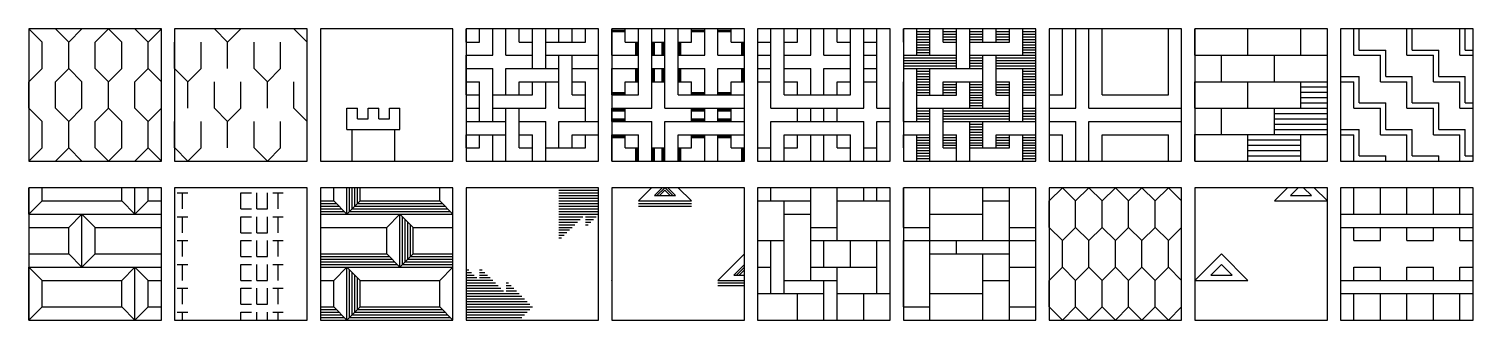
# Model space of a CAD drawing. Extents: x 0 to 176, y 0 to 59.
# Drawn here: x 60.5 to 115, y 48 to 59 of the extents above; entities that cross this region are included whole.
import ezdxf

# ---------------------------------------------------------------- set-up
doc = ezdxf.new("R2010")
doc.units = 0
doc.header["$MEASUREMENT"] = 0
doc.layers.get('0').update_dxf_attribs({"linetype": 'CONTINUOUS'})

msp = doc.modelspace()

# ---------------------------------------------------------------- hatches: boundary and pattern name
h = msp.add_hatch()
h.set_pattern_fill('CS28', color=256, scale=0.1, style=0, pattern_type=2)
h.set_pattern_definition([(90, (105, 36.5), (-0.5, 1.5), [1, -2]), (135, (105.5, 36), (-1.5, -1.5), [0.70711, -1.41421]), (45, (105.5, 36), (-1.5, 1.5), [0.70711, -1.41421]), (45, (105, 37.5), (-1.5, 1.5), [0.70711, -1.41421]), (135, (106, 37.5), (-1.5, -1.5), [0.70711, -1.41421])])
h.paths.add_polyline_path([(65.5, 59), (60.5, 59), (60.5, 54), (65.5, 54)])
h = msp.add_hatch()
h.set_pattern_fill('CS29', color=256, scale=0.1, style=0, pattern_type=2)
h.set_pattern_definition([(90, (105, 36.5), (-0.5, 1.5), [1, -2]), (135, (105.5, 36), (-1.5, -1.5), [0.70711, -1.41421]), (45, (105.5, 36), (-1.5, 1.5), [0.70711, -1.41421])])
h.paths.add_polyline_path([(71, 59), (66, 59), (66, 54), (71, 54)])
h = msp.add_hatch()
h.set_pattern_fill('CS3', color=256, scale=0.1, style=0, pattern_type=2)
h.set_pattern_definition([(90, (104.5, 36), (-4, 4), [1, -7]), (0, (104.5, 36), (4, 4), [2, -6]), (90, (106.5, 36), (-4, 4), [1, -7]), (0, (104.5, 37), (4, 4), [2, -6]), (90, (104.7, 37), (-4, 4), [2.2, -5.8]), (90, (106.3, 37), (-4, 4), [2.2, -5.8]), (0, (104.5, 39.2), (4, 4), [2, -6]), (90, (104.5, 39.2), (-4, 4), [0.8, -7.2]), (90, (106.5, 39.2), (-4, 4), [0.8, -7.2]), (0, (104.5, 40), (4, 4), [0.4, -0.4, 0.4, -0.4, 0.4, -6]), (0, (104.9, 39.6), (4, 4), [0.4, -0.4, 0.4, -6.8]), (90, (104.9, 39.6), (-4, 4), [0.4, -7.6]), (90, (105.3, 39.6), (-4, 4), [0.4, -7.6]), (90, (105.7, 39.6), (-4, 4), [0.4, -7.6]), (90, (106.1, 39.6), (-4, 4), [0.4, -7.6])])
h.paths.add_polyline_path([(76.5, 59), (71.5, 59), (71.5, 54), (76.5, 54)])
h = msp.add_hatch()
h.set_pattern_fill('CS30', color=256, scale=0.1, style=0, pattern_type=2)
h.set_pattern_definition([(90, (104.5, 36), (-4, 2e-16), [2, -0.5, 1, -0.5]), (0, (104.5, 36), (0, 4), [1, -0.5, 2, -0.5]), (90, (108, 36), (-4, 2e-16), [1, -0.5, 2, -0.5]), (0, (104.5, 39.5), (0, 4), [2, -0.5, 1, -0.5]), (0, (105, 36.5), (0, 4), [0.5, -0.5, 1.5, -1.5]), (90, (107.5, 36.5), (-4, 2e-16), [0.5, -0.5, 1.5, -1.5]), (0, (105, 39), (0, 4), [1.5, -0.5, 0.5, -1.5]), (90, (105, 36.5), (-4, 2e-16), [1.5, -0.5, 0.5, -1.5]), (0, (107, 37), (0, 4), [1.5, -0.5, 0.5, -1.5]), (0, (106.5, 37.5), (0, 4), [2, -0.5, 1, -0.5]), (90, (107, 38.5), (-4, 2e-16), [1.5, -0.5, 0.5, -1.5]), (90, (106.5, 38), (-4, 2e-16), [2, -0.5, 1, -0.5]), (0, (106.5, 38), (0, 4), [1, -0.5, 2, -0.5]), (0, (107, 38.5), (0, 4), [0.5, -0.5, 1.5, -1.5]), (90, (105.5, 38.5), (-4, 2e-16), [0.5, -0.5, 1.5, -1.5]), (90, (106, 38), (-4, 2e-16), [1, -0.5, 2, -0.5])])
h.paths.add_polyline_path([(82, 59), (77, 59), (77, 54), (82, 54)])
h = msp.add_hatch()
h.set_pattern_fill('CS31', color=256, scale=0.1, style=0, pattern_type=2)
h.set_pattern_definition([(90, (104.5, 36), (-4, 2e-16), [3.5, -0.5]), (0, (104.5, 36), (0, 4), [3.5, -0.5]), (90, (108, 36), (-4, 2e-16), [3.5, -0.5]), (0, (104.5, 39.5), (0, 4), [3.5, -0.5]), (0, (105, 36.5), (0, 4), [2.5, -1.5]), (90, (107.5, 36.5), (-4, 2e-16), [2.5, -1.5]), (0, (105, 39), (0, 4), [2.5, -1.5]), (90, (105, 36.5), (-4, 2e-16), [2.5, -1.5]), (0, (107, 37), (0, 4), [0.5, -0.5, 0.5, -0.5, 0.5, -1.5]), (0, (106.5, 37.5), (0, 4), [1, -0.5, 0.5, -0.5, 1, -0.5]), (90, (107, 38.5), (-4, 2e-16), [0.5, -0.5, 0.5, -0.5, 0.5, -1.5]), (90, (106.5, 38), (-4, 2e-16), [1, -0.5, 0.5, -0.5, 1, -0.5]), (0, (106.5, 38), (0, 4), [1, -0.5, 0.5, -0.5, 1, -0.5]), (0, (107, 38.5), (0, 4), [0.5, -0.5, 0.5, -0.5, 0.5, -1.5]), (90, (105.5, 38.5), (-4, 2e-16), [0.5, -0.5, 0.5, -0.5, 0.5, -1.5]), (90, (106, 38), (-4, 2e-16), [1, -0.5, 0.5, -0.5, 1, -0.5]), (0, (105.5, 38.9), (0, 4), [0.5, -0.5, 0.5, -2.5]), (0, (105.5, 38.95), (0, 4), [0.5, -0.5, 0.5, -2.5]), (0, (105.5, 39.55), (0, 4), [0.5, -0.5, 0.5, -2.5]), (0, (105.5, 39.6), (0, 4), [0.5, -0.5, 0.5, -2.5]), (0, (105.5, 39.9), (0, 4), [0.5, -0.5, 0.5, -2.5]), (0, (105.5, 39.95), (0, 4), [0.5, -0.5, 0.5, -2.5]), (0, (105.5, 40.55), (0, 4), [0.5, -0.5, 0.5, -2.5]), (0, (105.5, 40.6), (0, 4), [0.5, -0.5, 0.5, -2.5]), (90, (107.4, 37), (-4, 2e-16), [0.5, -0.5, 0.5, -2.5]), (90, (107.45, 37), (-4, 2e-16), [0.5, -0.5, 0.5, -2.5]), (90, (108.05, 37), (-4, 2e-16), [0.5, -0.5, 0.5, -2.5]), (90, (108.1, 37), (-4, 2e-16), [0.5, -0.5, 0.5, -2.5]), (90, (108.4, 37), (-4, 2e-16), [0.5, -0.5, 0.5, -2.5]), (90, (108.45, 37), (-4, 2e-16), [0.5, -0.5, 0.5, -2.5]), (90, (109.05, 37), (-4, 2e-16), [0.5, -0.5, 0.5, -2.5]), (90, (109.1, 37), (-4, 2e-16), [0.5, -0.5, 0.5, -2.5])])
h.paths.add_polyline_path([(87.5, 59), (82.5, 59), (82.5, 54), (87.5, 54)])
h = msp.add_hatch()
h.set_pattern_fill('CS32', color=256, scale=0.1, style=0, pattern_type=2)
h.set_pattern_definition([(90, (104.5, 36), (-4, 2e-16), [3.5, -0.5]), (0, (104.5, 36), (0, 4), [3.5, -0.5]), (90, (108, 36), (-4, 2e-16), [3.5, -0.5]), (0, (104.5, 39.5), (0, 4), [3.5, -0.5]), (0, (105, 36.5), (0, 4), [2.5, -1.5]), (90, (107.5, 36.5), (-4, 2e-16), [2.5, -1.5]), (0, (105, 39), (0, 4), [2.5, -1.5]), (90, (105, 36.5), (-4, 2e-16), [2.5, -1.5]), (0, (107, 37), (0, 4), [0.5, -0.5, 0.5, -0.5, 0.5, -1.5]), (0, (106.5, 37.5), (0, 4), [1, -0.5, 0.5, -0.5, 1, -0.5]), (90, (107, 38.5), (-4, 2e-16), [0.5, -0.5, 0.5, -0.5, 0.5, -1.5]), (90, (106.5, 38), (-4, 2e-16), [1, -0.5, 0.5, -0.5, 1, -0.5]), (0, (106.5, 38), (0, 4), [1, -0.5, 0.5, -0.5, 1, -0.5]), (0, (107, 38.5), (0, 4), [0.5, -0.5, 0.5, -0.5, 0.5, -1.5]), (90, (105.5, 38.5), (-4, 2e-16), [0.5, -0.5, 0.5, -0.5, 0.5, -1.5]), (90, (106, 38), (-4, 2e-16), [1, -0.5, 0.5, -0.5, 1, -0.5])])
h.paths.add_polyline_path([(93, 59), (88, 59), (88, 54), (93, 54)])
h = msp.add_hatch()
h.set_pattern_fill('CS33', color=256, scale=0.1, style=0, pattern_type=2)
h.set_pattern_definition([(90, (104.5, 36), (-4, 2e-16), [2, -0.5, 1, -0.5]), (0, (104.5, 36), (0, 4), [1, -0.5, 2, -0.5]), (90, (108, 36), (-4, 2e-16), [1, -0.5, 2, -0.5]), (0, (104.5, 39.5), (0, 4), [2, -0.5, 1, -0.5]), (0, (105, 36.5), (0, 4), [0.5, -0.5, 1.5, -1.5]), (90, (107.5, 36.5), (-4, 2e-16), [0.5, -0.5, 1.5, -1.5]), (0, (105, 39), (0, 4), [1.5, -0.5, 0.5, -1.5]), (90, (105, 36.5), (-4, 2e-16), [1.5, -0.5, 0.5, -1.5]), (0, (107, 37), (0, 4), [1.5, -0.5, 0.5, -1.5]), (0, (106.5, 37.5), (0, 4), [2, -0.5, 1, -0.5]), (90, (107, 38.5), (-4, 2e-16), [1.5, -0.5, 0.5, -1.5]), (90, (106.5, 38), (-4, 2e-16), [2, -0.5, 1, -0.5]), (0, (106.5, 38), (0, 4), [1, -0.5, 2, -0.5]), (0, (107, 38.5), (0, 4), [0.5, -0.5, 1.5, -1.5]), (90, (105.5, 38.5), (-4, 2e-16), [0.5, -0.5, 1.5, -1.5]), (90, (106, 38), (-4, 2e-16), [1, -0.5, 2, -0.5]), (0, (105, 36.6), (2, 2), [0.5, -0.5]), (0, (105, 36.7), (2, 2), [0.5, -0.5]), (0, (105, 36.8), (2, 2), [0.5, -0.5]), (0, (105, 36.9), (2, 2), [0.5, -0.5]), (0, (110, 37), (2, 2), [0.5, -3.5]), (0, (110, 37.1), (2, 2), [0.5, -3.5]), (0, (110, 37.2), (2, 2), [0.5, -3.5]), (0, (110, 37.3), (2, 2), [0.5, -3.5]), (0, (110, 37.4), (2, 2), [0.5, -3.5]), (0, (110, 37.5), (2, 2), [0.5, -3.5]), (0, (110, 38), (2, 2), [0.5, -3.5]), (0, (110, 38.1), (2, 2), [0.5, -3.5]), (0, (110, 38.2), (2, 2), [0.5, -3.5]), (0, (110, 38.3), (2, 2), [0.5, -3.5]), (0, (110, 38.4), (2, 2), [0.5, -3.5]), (0, (110, 38.5), (2, 2), [0.5, -3.5]), (0, (108, 37.6), (2, 2), [0.5, -0.5, 2.5, -0.5]), (0, (108, 37.7), (2, 2), [0.5, -0.5, 2.5, -0.5]), (0, (108, 37.8), (2, 2), [0.5, -0.5, 2.5, -0.5]), (0, (108, 37.9), (2, 2), [0.5, -0.5, 2.5, -0.5])])
h.paths.add_polyline_path([(98.5, 59), (93.5, 59), (93.5, 54), (98.5, 54)])
h = msp.add_hatch()
h.set_pattern_fill('CS34', color=256, scale=0.1, style=0, pattern_type=2)
h.set_pattern_definition([(90, (104.5, 36), (-4, 2e-16), [3.5, -0.5]), (0, (104.5, 36), (0, 4), [3.5, -0.5]), (90, (108, 36), (-4, 2e-16), [3.5, -0.5]), (0, (104.5, 39.5), (0, 4), [3.5, -0.5]), (0, (105, 36.5), (0, 4), [2.5, -1.5]), (90, (107.5, 36.5), (-4, 2e-16), [2.5, -1.5]), (0, (105, 39), (0, 4), [2.5, -1.5]), (90, (105, 36.5), (-4, 2e-16), [2.5, -1.5])])
h.paths.add_polyline_path([(104, 59), (99, 59), (99, 54), (104, 54)])
h = msp.add_hatch()
h.set_pattern_fill('CS35', color=256, scale=0.1, style=0, pattern_type=2)
h.set_pattern_definition([(0, (104.5, 36), (0, 1), []), (90, (104.5, 36), (-1, 1), [1, -1]), (0, (108.5, 36.2), (0, 8), [2, -6]), (0, (108.5, 36.4), (0, 8), [2, -6]), (0, (108.5, 36.6), (0, 8), [2, -6]), (0, (108.5, 36.8), (0, 8), [2, -6]), (0, (107.5, 37.2), (0, 8), [4, -4]), (0, (107.5, 37.4), (0, 8), [4, -4]), (0, (107.5, 37.6), (0, 8), [4, -4]), (0, (107.5, 37.8), (0, 8), [4, -4]), (0, (106.5, 38.2), (0, 8), [2, -2]), (0, (106.5, 38.4), (0, 8), [2, -2]), (0, (106.5, 38.6), (0, 8), [2, -2]), (0, (106.5, 38.8), (0, 8), [2, -2]), (0, (107.5, 39.2), (0, 8), [4, -4]), (0, (107.5, 39.4), (0, 8), [4, -4]), (0, (107.5, 39.6), (0, 8), [4, -4]), (0, (107.5, 39.8), (0, 8), [4, -4]), (0, (108.5, 40.2), (0, 8), [2, -6]), (0, (108.5, 40.4), (0, 8), [2, -6]), (0, (108.5, 40.6), (0, 8), [2, -6]), (0, (108.5, 40.8), (0, 8), [2, -6])])
h.paths.add_polyline_path([(109.5, 59), (104.5, 59), (104.5, 54), (109.5, 54)])
h = msp.add_hatch()
h.set_pattern_fill('CS36', color=256, scale=0.1, style=0, pattern_type=2)
h.set_pattern_definition([(90, (104.5, 36), (-1, 1), [1, -1]), (0, (104.5, 36), (1, 1), [1, -1]), (0, (104.7, 36.2), (1, 1), [1, -1]), (90, (104.7, 36.2), (-1, 1), [1, -1])])
h.paths.add_polyline_path([(115, 59), (110, 59), (110, 54), (115, 54)])
h = msp.add_hatch()
h.set_pattern_fill('CS19', color=256, scale=0.1, style=0, pattern_type=2)
h.set_pattern_definition([(0, (104.5, 36), (0, 2), []), (90, (104.5, 36), (-2, 2), [2, -2]), (45, (104.5, 36), (0, 4), [0.7071, -2.12132]), (135, (108.5, 36), (-4, 0), [0.7071, -2.12132]), (45, (108, 37.5), (0, 4), [0.7071, -2.12132]), (135, (105, 37.5), (-4, 0), [0.7071, -2.12132]), (0, (105, 36.5), (2, 2), [3, -1]), (0, (105, 37.5), (2, 2), [3, -1]), (90, (105, 36.5), (-2, 2), [1, -3]), (90, (108, 36.5), (-2, 2), [1, -3])])
h.paths.add_polyline_path([(65.5, 53), (60.5, 53), (60.5, 48), (65.5, 48)])
h = msp.add_hatch()
h.set_pattern_fill('CS2', color=256, scale=0.1, style=0, pattern_type=2)
h.set_pattern_definition([(90, (104.5, 36), (-3.6, 2e-16), [0.6, -0.3]), (0, (104.5, 36), (0, 0.9), [0.4, -0.2, 0.4, -2.6]), (0, (104.5, 36.6), (0, 0.9), [0.4, -0.8, 0.4, -2]), (90, (105.1, 36), (-3.6, 2e-16), [0.6, -0.3]), (90, (105.5, 36), (-3.6, 2e-16), [0.6, -0.3]), (90, (105.9, 36), (-3.6, 2e-16), [0.6, -0.3])])
h.paths.add_polyline_path([(71, 53), (66, 53), (66, 48), (71, 48)])
h = msp.add_hatch()
h.set_pattern_fill('CS20', color=256, scale=0.1, style=0, pattern_type=2)
h.set_pattern_definition([(0, (104.5, 36), (0, 2), []), (90, (104.5, 36), (-2, 2), [2, -2]), (45, (104.5, 36), (0, 4), [0.7071, -2.12132]), (135, (108.5, 36), (-4, 0), [0.7071, -2.12132]), (45, (108, 37.5), (0, 4), [0.7071, -2.12132]), (135, (105, 37.5), (-4, 0), [0.7071, -2.12132]), (0, (105, 36.5), (2, 2), [3, -1]), (0, (105, 37.5), (2, 2), [3, -1]), (90, (105, 36.5), (-2, 2), [1, -3]), (90, (108, 36.5), (-2, 2), [1, -3]), (0, (104.6, 36.1), (2, 2), [3.8, -0.2]), (0, (104.7, 36.2), (2, 2), [3.6, -0.4]), (0, (104.8, 36.3), (2, 2), [3.4, -0.6]), (0, (104.9, 36.4), (2, 2), [3.2, -0.8]), (90, (104.6, 36.1), (-2, 2), [1.8, -2.2]), (90, (104.7, 36.2), (-2, 2), [1.6, -2.4]), (90, (104.8, 36.3), (-2, 2), [1.4, -2.6]), (90, (104.9, 36.4), (-2, 2), [1.2, -2.8])])
h.paths.add_polyline_path([(76.5, 53), (71.5, 53), (71.5, 48), (76.5, 48)])
h = msp.add_hatch()
h.set_pattern_fill('CS21', color=256, scale=0.1, style=0, pattern_type=2)
h.set_pattern_definition([(0, (105.5, 36.1), (5, 5), [0.1, -9.9]), (0, (105.5, 36.2), (5, 5), [0.2, -9.8]), (0, (105.5, 36.3), (5, 5), [0.3, -9.7]), (0, (105.5, 36.4), (5, 5), [0.4, -9.6]), (0, (105.5, 36.5), (5, 5), [0.5, -9.5]), (0, (105.5, 36.6), (5, 5), [0.6, -0.4, 0.1, -8.9]), (0, (105.5, 36.7), (5, 5), [0.7, -0.3, 0.2, -8.8]), (0, (105.5, 36.8), (5, 5), [0.8, -0.2, 0.3, -8.7]), (0, (105.5, 36.9), (5, 5), [0.9, -0.1, 0.4, -8.6]), (0, (105.5, 37), (5, 5), [1.5, -8.5]), (0, (105.5, 37.1), (5, 5), [1.6, -0.4, 0.1, -7.9]), (0, (105.5, 37.2), (5, 5), [1.7, -0.3, 0.2, -7.8]), (0, (105.5, 37.3), (5, 5), [1.8, -0.2, 0.3, -7.7]), (0, (105.5, 37.4), (5, 5), [1.9, -0.1, 0.4, -7.6]), (0, (105.5, 37.5), (5, 5), [2.5, -7.5]), (0, (105.5, 37.6), (5, 5), [2.6, -0.4, 0.1, -6.9]), (0, (105.5, 37.7), (5, 5), [2.7, -0.3, 0.2, -6.8]), (0, (105.5, 37.8), (5, 5), [2.8, -0.2, 0.3, -6.7]), (0, (105.5, 37.9), (5, 5), [2.9, -0.1, 0.4, -6.6]), (0, (105.5, 38), (5, 5), [3.5, -6.5]), (0, (105.5, 38.1), (5, 5), [3.6, -6.4]), (0, (105.5, 38.2), (5, 5), [3.7, -6.3]), (0, (104.5, 38.3), (5, 5), [4.8, -5.2]), (0, (104.5, 38.4), (5, 5), [4.9, -5.1]), (0, (104.5, 38.5), (5, 5), [5, -5]), (0, (104.5, 38.6), (5, 5), [4.9, -5.1]), (0, (104.5, 38.7), (5, 5), [4.8, -5.2]), (0, (105.5, 38.8), (5, 5), [3.7, -6.3]), (0, (105.5, 38.9), (5, 5), [3.6, -6.4]), (0, (105.5, 39), (5, 5), [3.5, -6.5]), (0, (105.5, 39.1), (5, 5), [2.9, -0.1, 0.4, -6.6]), (0, (105.5, 39.2), (5, 5), [2.8, -0.2, 0.3, -6.7]), (0, (105.5, 39.3), (5, 5), [2.7, -0.3, 0.2, -6.8]), (0, (105.5, 39.4), (5, 5), [2.6, -0.4, 0.1, -6.9]), (0, (105.5, 39.5), (5, 5), [2.5, -7.5]), (0, (105.5, 39.6), (5, 5), [1.9, -0.1, 0.4, -7.6]), (0, (105.5, 39.7), (5, 5), [1.8, -0.2, 0.3, -7.7]), (0, (105.5, 39.8), (5, 5), [1.7, -0.3, 0.2, -7.8]), (0, (105.5, 39.9), (5, 5), [1.6, -0.4, 0.1, -7.9]), (0, (105.5, 40), (5, 5), [1.5, -8.5]), (0, (105.5, 40.1), (5, 5), [0.9, -0.1, 0.4, -8.6]), (0, (105.5, 40.2), (5, 5), [0.8, -0.2, 0.3, -8.7]), (0, (105.5, 40.3), (5, 5), [0.7, -0.3, 0.2, -8.8]), (0, (105.5, 40.4), (5, 5), [0.6, -0.4, 0.1, -8.9]), (0, (105.5, 40.5), (5, 5), [0.5, -9.5]), (0, (105.5, 40.6), (5, 5), [0.4, -9.6]), (0, (105.5, 40.7), (5, 5), [0.3, -9.7]), (0, (105.5, 40.8), (5, 5), [0.2, -9.8]), (0, (105.5, 40.9), (5, 5), [0.1, -9.9])])
h.paths.add_polyline_path([(82, 53), (77, 53), (77, 48), (82, 48)])
h = msp.add_hatch()
h.set_pattern_fill('CS22', color=256, scale=0.1, style=0, pattern_type=2)
h.set_pattern_definition([(0, (104.5, 37.5), (3, 3), [2, -4]), (45, (104.5, 37.5), (-3, 3), [1.4142, -2.8284]), (135, (106.5, 37.5), (-3, -3), [1.4142, -2.8284]), (45, (105.1, 37.7), (-3, 3), [0.5657, -3.67696]), (135, (105.9, 37.7), (-3, -3), [0.5657, -3.67696]), (0, (105.1, 37.7), (3, 3), [0.8, -5.2]), (45, (105.2, 37.7), (-3, 3), [0.42426, -3.8184]), (45, (105.3, 37.7), (-3, 3), [0.28284, -3.9598]), (135, (105.8, 37.7), (-3, -3), [0.42426, -3.8184]), (135, (105.7, 37.7), (-3, -3), [0.28284, -3.9598]), (0, (104.5, 37.4), (3, 3), [2, -4]), (0, (104.5, 37.3), (3, 3), [2, -4])])
h.paths.add_polyline_path([(87.5, 53), (82.5, 53), (82.5, 48), (87.5, 48)])
h = msp.add_hatch()
h.set_pattern_fill('CS23', color=256, scale=0.1, style=0, pattern_type=2)
h.set_pattern_definition([(90, (104.5, 37.5), (-4, 2e-16), [0.5, -1, 2, -1.5]), (0, (107, 37.5), (0, 5), [3, -1]), (90, (105, 37), (-4, 2e-16), [0.5, -1.5, 0.5, -2.5]), (0, (105, 37), (0, 5), [1, -3]), (90, (110, 34.5), (-4, 2e-16), [3.5, -1.5]), (0, (106, 36.5), (0, 5), [1, -3]), (90, (107, 36), (-4, 2e-16), [4, -1]), (0, (106, 36), (0, 5), [3, -1]), (90, (109, 34), (-4, 2e-16), [3.5, -1.5]), (90, (108, 37.5), (-4, 2e-16), [1.5, -3.5]), (0, (108, 38), (0, 5), [3, -1]), (90, (109.5, 38), (-4, 2e-16), [1, -4]), (0, (107, 39), (0, 5), [3.5, -0.5]), (0, (106, 40), (0, 5), [2.5, -1.5]), (90, (107.5, 40), (-4, 2e-16), [1, -4]), (90, (106.5, 38), (-4, 2e-16), [1.5, -0.5, 1, -2]), (0, (105, 39.5), (0, 5), [2, -2])])
h.paths.add_polyline_path([(93, 53), (88, 53), (88, 48), (93, 48)])
h = msp.add_hatch()
h.set_pattern_fill('CS24', color=256, scale=0.1, style=0, pattern_type=2)
h.set_pattern_definition([(90, (104.5, 36), (-5, 3e-16), []), (0, (104.5, 36), (0, 3), []), (0, (104.5, 37), (0, 3), [2, -3]), (0, (104.5, 38.5), (0, 3), [3, -2]), (90, (105.5, 38.5), (-5, 3e-16), [0.5, -2.5]), (90, (106.5, 36), (-5, 3e-16), [2.5, -0.5]), (0, (106.5, 37.5), (0, 3), [1, -4]), (90, (107.5, 36), (-5, 3e-16), []), (0, (107.5, 38), (0, 3), [1, -4]), (90, (108.5, 36.5), (-5, 3e-16), [2.5, -0.5]), (0, (107.5, 36.5), (0, 3), [2, -3])])
h.paths.add_polyline_path([(98.5, 53), (93.5, 53), (93.5, 48), (98.5, 48)])
h = msp.add_hatch()
h.set_pattern_fill('CS25', color=256, scale=0.1, style=0, pattern_type=2)
h.set_pattern_definition([(90, (105, 36.5), (-0.5, 1.5), [1, -2]), (135, (105.5, 36), (-1.5, -1.5), [0.7071, -1.41421]), (45, (105.5, 36), (-1.5, 1.5), [0.7071, -1.41421]), (45, (105, 37.5), (-1.5, 1.5), [0.7071, -1.41421]), (135, (106, 37.5), (-1.5, -1.5), [0.7071, -1.41421]), (45, (107, 37.5), (-1.5, 1.5), [0.7071, -1.41421]), (135, (108, 37.5), (-1.5, -1.5), [0.7071, -1.41421]), (45, (107.5, 36), (-1.5, 1.5), [0.7071, -1.41421])])
h.paths.add_polyline_path([(104, 53), (99, 53), (99, 48), (104, 48)])
h = msp.add_hatch()
h.set_pattern_fill('CS26', color=256, scale=0.1, style=0, pattern_type=2)
h.set_pattern_definition([(0, (104.5, 37.5), (3, 3), [2, -4]), (45, (104.5, 37.5), (-3, 3), [1.4142, -2.8284]), (135, (106.5, 37.5), (-3, -3), [1.4142, -2.8284]), (45, (105.1, 37.7), (-3, 3), [0.5657, -3.67696]), (135, (105.9, 37.7), (-3, -3), [0.5657, -3.677]), (0, (105.1, 37.7), (3, 3), [0.8, -5.2])])
h.paths.add_polyline_path([(109.5, 53), (104.5, 53), (104.5, 48), (109.5, 48)])
h = msp.add_hatch()
h.set_pattern_fill('CS27', color=256, scale=0.1, style=0, pattern_type=2)
h.set_pattern_definition([(0, (104.5, 36.5), (0, 2.5), []), (0, (104.5, 37), (0, 2.5), []), (0, (104.5, 36), (0, 5), [1, -1]), (0, (104.5, 40), (0, 5), [1, -1]), (90, (104.5, 36), (-1, 6e-17), [0.5, -0.5, 2, -0.5, 0.5, -1])])
h.paths.add_polyline_path([(115, 53), (110, 53), (110, 48), (115, 48)])

# ---------------------------------------------------------------- linework, layer by layer
for points in [[(60.5, 54), (65.5, 54), (65.5, 59), (60.5, 59)], [(66, 54), (71, 54), (71, 59), (66, 59)], [(71.5, 54), (76.5, 54), (76.5, 59), (71.5, 59)], [(77, 54), (82, 54), (82, 59), (77, 59)], [(82.5, 54), (87.5, 54), (87.5, 59), (82.5, 59)], [(88, 54), (93, 54), (93, 59), (88, 59)], [(93.5, 54), (98.5, 54), (98.5, 59), (93.5, 59)], [(99, 54), (104, 54), (104, 59), (99, 59)], [(104.5, 54), (109.5, 54), (109.5, 59), (104.5, 59)], [(110, 54), (115, 54), (115, 59), (110, 59)], [(60.5, 48), (65.5, 48), (65.5, 53), (60.5, 53)], [(66, 48), (71, 48), (71, 53), (66, 53)], [(71.5, 48), (76.5, 48), (76.5, 53), (71.5, 53)], [(77, 48), (82, 48), (82, 53), (77, 53)], [(82.5, 48), (87.5, 48), (87.5, 53), (82.5, 53)], [(88, 48), (93, 48), (93, 53), (88, 53)], [(93.5, 48), (98.5, 48), (98.5, 53), (93.5, 53)], [(99, 48), (104, 48), (104, 53), (99, 53)], [(104.5, 48), (109.5, 48), (109.5, 53), (104.5, 53)], [(110, 48), (115, 48), (115, 53), (110, 53)]]:
    msp.add_lwpolyline(points, close=True)

doc.saveas('drawing.dxf')
